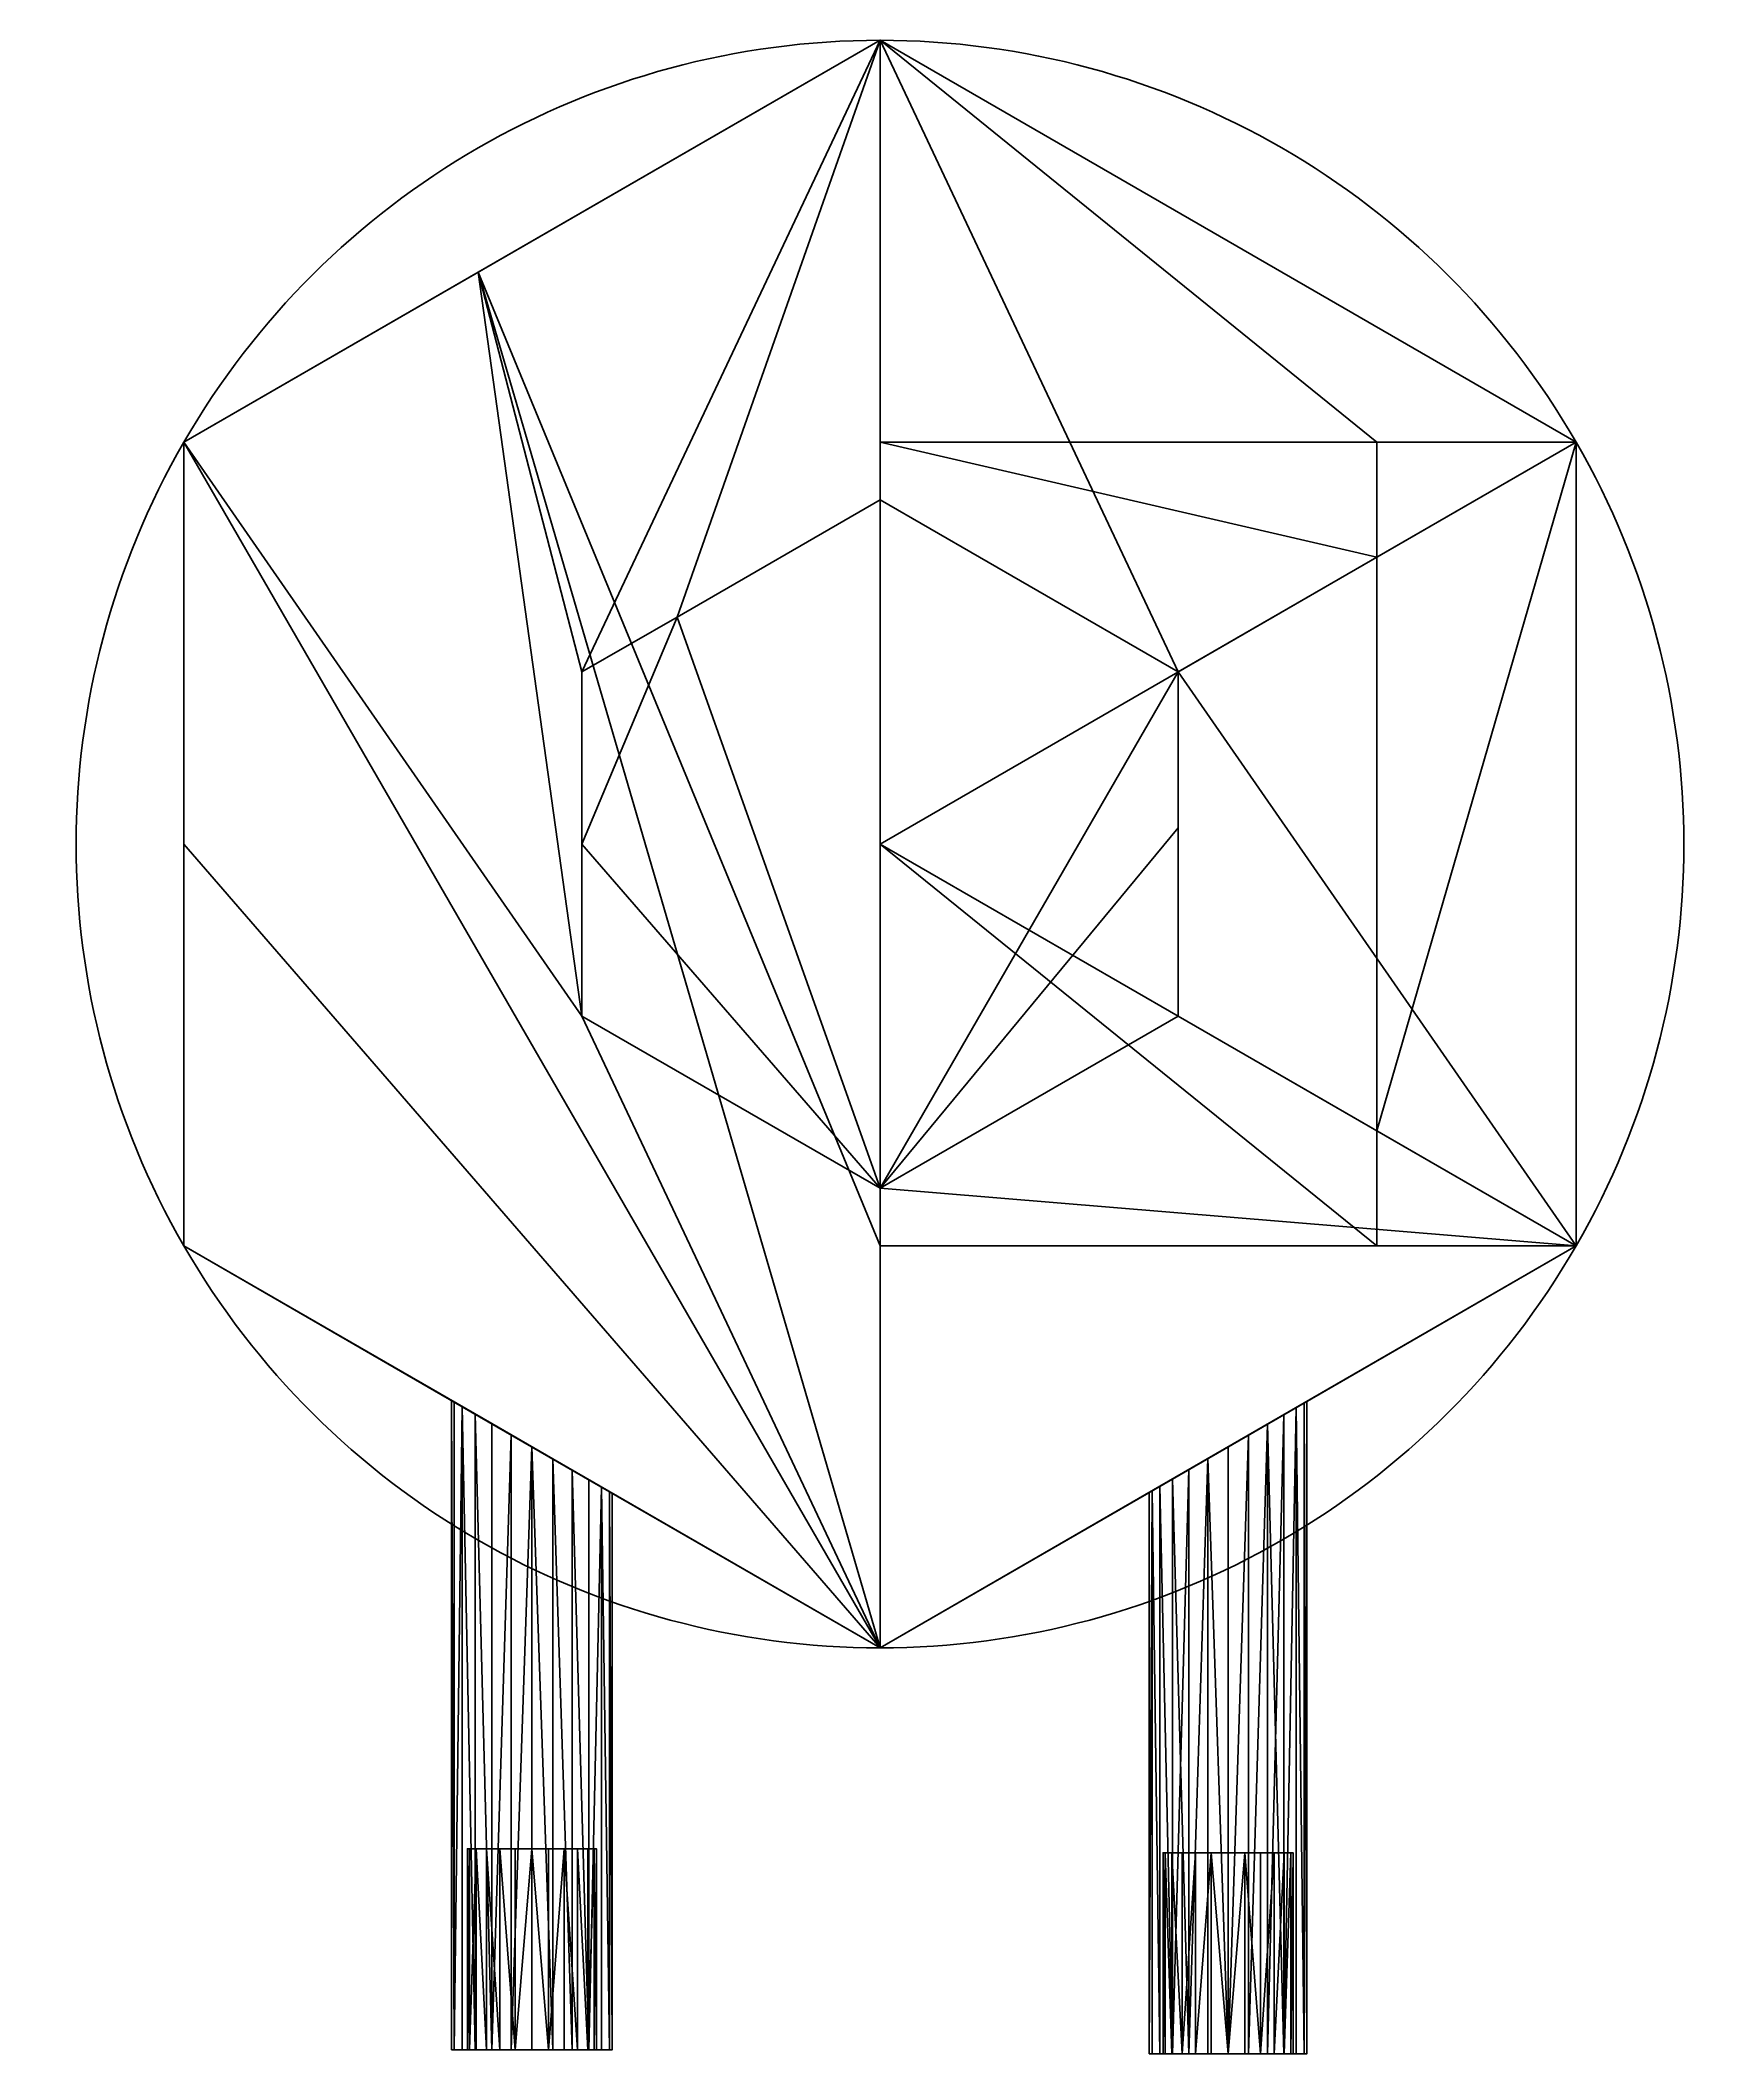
# Model space of a CAD drawing. Extents: x -1.04 to 1.04, y -1.51 to 1.
import ezdxf

# ---------------------------------------------------------------- set-up
doc = ezdxf.new("R2010")
doc.units = 0
doc.layers.get('0').update_dxf_attribs({"color": 13, "linetype": 'CONTINUOUS'})

msp = doc.modelspace()

# ---------------------------------------------------------------- linework, layer by layer
for p, q in [((0, 0.5, 1), (0, 1, 1)), ((0, 1, 1), (0, 1, 0.5)), ((-0.866, 0.5, 1), (-0.866, 0.5, 0.5)), ((0.618, 0.5, 1), (0, 0.5, 1)), ((0, 0.5, 1), (0, 0, 1)), ((0.618, 0.5, 0.95), (0, 0.5, 0.95)), ((0, 0.5, 0.95), (0, 0, 0.95)), ((0, 0.5, 1), (0, 0.5, 0.95)), ((0.618, 0.3568, 1), (0.618, 0.5, 1)), ((0.618, 0.3568, 0.95), (0.618, 0.5, 0.95)), ((0.618, 0.5, 1), (0.618, 0.5, 0.95)), ((0.866, 0.5, 1), (0.866, 0.5, 0.5)), ((0, 0.4281, 0.5), (-0.2524, 0.2824, 0.5)), ((0, 0.4281, 0.5), (0, 0.4281)), ((0.618, 0.3568, 0.95), (0, 0, 0.95)), ((0.618, 0.3568, 0.98), (0, 0, 0.98)), ((0.618, -0.3568, 1), (0.618, 0.3568, 1)), ((0.618, -0.3568, 0.98), (0.618, 0.3568, 0.98)), ((0.618, 0.3568, 1), (0.618, 0.3568, 0.98)), ((0.618, 0.3568, 0.98), (0.618, 0.3568, 0.95)), ((-0.2524, 0.2824, 0.5), (-0.3708, 0.2141, 0.5)), ((-0.2524, 0.2824, 0.5), (-0.2524, 0.2824)), ((-0.3708, 0.2141, 0.5), (-0.3708, 0.2141)), ((0.3708, 0.2141, 0.5), (0.3708, 0.2141)), ((-0.3708, 0, 0.5), (-0.3708, 0)), ((0, 0, 1), (0, -0.5, 1)), ((0, 0, 0.95), (0, -0.5, 0.95)), ((0, 0, 0.95), (0.618, -0.3568, 0.95)), ((0, 0, 0.98), (0.618, -0.3568, 0.98)), ((0, 0, 1), (0, 0, 0.98)), ((0, 0, 0.98), (0, 0, 0.95)), ((-0.3708, -0.2141, 0.5), (-0.3708, -0.2141)), ((0.3708, -0.2141, 0.5), (0.3708, -0.2141)), ((0.618, -0.5, 1), (0.618, -0.3568, 1)), ((0.618, -0.5, 0.95), (0.618, -0.3568, 0.95)), ((0.618, -0.3568, 1), (0.618, -0.3568, 0.98)), ((0.618, -0.3568, 0.98), (0.618, -0.3568, 0.95)), ((0, -0.4281, 0.5), (0, -0.4281)), ((-0.866, -0.5, 1), (-0.866, -0.5, 0.5)), ((0, -0.5, 1), (0.618, -0.5, 1)), ((0, -0.5, 1), (0, -1, 1)), ((0, -0.5, 0.95), (0.618, -0.5, 0.95)), ((0, -0.5, 1), (0, -0.5, 0.95)), ((0.618, -0.5, 1), (0.618, -0.5, 0.95)), ((0.866, -0.5, 1), (0.866, -0.5, 0.5)), ((-0.533, -1.5, 0.75), (-0.533, -0.6923, 0.75)), ((-0.533, -0.6923, 0.75), (-0.5296, -0.6942, 0.7241)), ((-0.533, -0.6923, 0.75), (-0.5296, -0.6942, 0.7759)), ((-0.5296, -1.5, 0.7759), (-0.5296, -0.6942, 0.7759)), ((-0.5296, -1.5, 0.7241), (-0.5296, -0.6942, 0.7241)), ((-0.5296, -0.6942, 0.7241), (-0.5196, -0.7, 0.7)), ((-0.5196, -0.7, 0.8), (-0.5296, -0.6942, 0.7759)), ((-0.5196, -1.5, 0.8), (-0.5196, -0.7, 0.8)), ((-0.5196, -1.5, 0.7), (-0.5196, -0.7, 0.7)), ((-0.5196, -0.7, 0.7), (-0.5037, -0.7092, 0.6793)), ((-0.5196, -0.7, 0.8), (-0.5037, -0.7092, 0.8207)), ((0.5023, -0.71, 0.6807), (0.5179, -0.701, 0.701)), ((0.5179, -0.701, 0.799), (0.5023, -0.71, 0.8193)), ((0.5276, -0.6954, 0.7754), (0.5179, -0.701, 0.799)), ((0.5276, -0.6954, 0.7246), (0.5179, -0.701, 0.701)), ((0.5179, -1.505, 0.799), (0.5179, -0.701, 0.799)), ((0.5179, -1.505, 0.701), (0.5179, -0.701, 0.701)), ((0.531, -0.6934, 0.75), (0.5276, -0.6954, 0.7754)), ((0.5276, -0.6954, 0.7246), (0.531, -0.6934, 0.75)), ((0.5276, -1.505, 0.7246), (0.5276, -0.6954, 0.7246)), ((0.5276, -1.505, 0.7754), (0.5276, -0.6954, 0.7754)), ((0.531, -1.505, 0.75), (0.531, -0.6934, 0.75)), ((-0.5037, -1.5, 0.8207), (-0.5037, -0.7092, 0.8207)), ((-0.5037, -1.5, 0.6793), (-0.5037, -0.7092, 0.6793)), ((-0.5037, -0.7092, 0.6793), (-0.483, -0.7211, 0.6634)), ((-0.5037, -0.7092, 0.8207), (-0.483, -0.7211, 0.8366)), ((-0.483, -1.5, 0.8366), (-0.483, -0.7211, 0.8366)), ((-0.483, -1.5, 0.6634), (-0.483, -0.7211, 0.6634)), ((-0.483, -0.7211, 0.6634), (-0.4589, -0.7351, 0.6534)), ((-0.483, -0.7211, 0.8366), (-0.4589, -0.7351, 0.8466)), ((0.4584, -0.7354, 0.6554), (0.482, -0.7217, 0.6652)), ((0.482, -0.7217, 0.8348), (0.4584, -0.7354, 0.8446)), ((0.482, -0.7217, 0.6652), (0.5023, -0.71, 0.6807)), ((0.5023, -0.71, 0.8193), (0.482, -0.7217, 0.8348)), ((0.482, -1.505, 0.8348), (0.482, -0.7217, 0.8348)), ((0.482, -1.505, 0.6652), (0.482, -0.7217, 0.6652)), ((0.5023, -1.505, 0.8193), (0.5023, -0.71, 0.8193)), ((0.5023, -1.505, 0.6807), (0.5023, -0.71, 0.6807)), ((-0.4589, -1.5, 0.8466), (-0.4589, -0.7351, 0.8466)), ((-0.4589, -1.5, 0.6534), (-0.4589, -0.7351, 0.6534)), ((-0.433, -0.75, 0.85), (-0.4589, -0.7351, 0.8466)), ((-0.4589, -0.7351, 0.6534), (-0.433, -0.75, 0.65)), ((-0.433, -1.5, 0.85), (-0.433, -0.75, 0.85)), ((-0.433, -1.5, 0.65), (-0.433, -0.75, 0.65)), ((-0.433, -0.75, 0.85), (-0.4071, -0.7649, 0.8466)), ((-0.4071, -0.7649, 0.6534), (-0.433, -0.75, 0.65)), ((0.4077, -0.7646, 0.8446), (0.433, -0.75, 0.848)), ((0.433, -0.75, 0.652), (0.4077, -0.7646, 0.6554)), ((0.433, -0.75, 0.652), (0.4584, -0.7354, 0.6554)), ((0.4584, -0.7354, 0.8446), (0.433, -0.75, 0.848)), ((0.433, -1.505, 0.848), (0.433, -0.75, 0.848)), ((0.433, -1.505, 0.652), (0.433, -0.75, 0.652)), ((0.4584, -1.505, 0.8446), (0.4584, -0.7354, 0.8446)), ((0.4584, -1.505, 0.6554), (0.4584, -0.7354, 0.6554)), ((-0.4071, -1.5, 0.8466), (-0.4071, -0.7649, 0.8466)), ((-0.4071, -1.5, 0.6534), (-0.4071, -0.7649, 0.6534)), ((-0.4071, -0.7649, 0.8466), (-0.383, -0.7789, 0.8366)), ((-0.383, -0.7789, 0.6634), (-0.4071, -0.7649, 0.6534)), ((0.4077, -0.7646, 0.8446), (0.384, -0.7783, 0.8348)), ((0.384, -0.7783, 0.6652), (0.4077, -0.7646, 0.6554)), ((0.4077, -1.505, 0.8446), (0.4077, -0.7646, 0.8446)), ((0.4077, -1.505, 0.6554), (0.4077, -0.7646, 0.6554)), ((-0.383, -1.5, 0.8366), (-0.383, -0.7789, 0.8366)), ((-0.383, -1.5, 0.6634), (-0.383, -0.7789, 0.6634)), ((-0.383, -0.7789, 0.8366), (-0.3623, -0.7908, 0.8207)), ((-0.3623, -0.7908, 0.6793), (-0.383, -0.7789, 0.6634)), ((-0.3623, -1.5, 0.8207), (-0.3623, -0.7908, 0.8207)), ((-0.3623, -1.5, 0.6793), (-0.3623, -0.7908, 0.6793)), ((-0.3623, -0.7908, 0.6793), (-0.3464, -0.8, 0.7)), ((-0.3623, -0.7908, 0.8207), (-0.3464, -0.8, 0.8)), ((-0.3464, -1.5, 0.8), (-0.3464, -0.8, 0.8)), ((-0.3464, -1.5, 0.7), (-0.3464, -0.8, 0.7)), ((-0.3464, -0.8, 0.7), (-0.3364, -0.8058, 0.7241)), ((-0.3464, -0.8, 0.8), (-0.3364, -0.8058, 0.7759)), ((0.3482, -0.799, 0.799), (0.3384, -0.8046, 0.7754)), ((0.3482, -0.799, 0.701), (0.3384, -0.8046, 0.7246)), ((0.3637, -0.79, 0.6807), (0.3482, -0.799, 0.701)), ((0.3482, -0.799, 0.799), (0.3637, -0.79, 0.8193)), ((0.3482, -1.505, 0.799), (0.3482, -0.799, 0.799)), ((0.3482, -1.505, 0.701), (0.3482, -0.799, 0.701)), ((0.384, -0.7783, 0.8348), (0.3637, -0.79, 0.8193)), ((0.384, -0.7783, 0.6652), (0.3637, -0.79, 0.6807)), ((0.3637, -1.505, 0.8193), (0.3637, -0.79, 0.8193)), ((0.3637, -1.505, 0.6807), (0.3637, -0.79, 0.6807)), ((0.384, -1.505, 0.8348), (0.384, -0.7783, 0.8348)), ((0.384, -1.505, 0.6652), (0.384, -0.7783, 0.6652)), ((-0.3364, -1.5, 0.7759), (-0.3364, -0.8058, 0.7759)), ((-0.3364, -1.5, 0.7241), (-0.3364, -0.8058, 0.7241)), ((-0.3364, -0.8058, 0.7241), (-0.333, -0.8077, 0.75)), ((-0.333, -0.8077, 0.75), (-0.3364, -0.8058, 0.7759)), ((-0.333, -1.5, 0.75), (-0.333, -0.8077, 0.75)), ((0.335, -0.8066, 0.75), (0.3384, -0.8046, 0.7246)), ((0.335, -0.8066, 0.75), (0.3384, -0.8046, 0.7754)), ((0.335, -1.505, 0.75), (0.335, -0.8066, 0.75)), ((0.3384, -1.505, 0.7754), (0.3384, -0.8046, 0.7754)), ((0.3384, -1.505, 0.7246), (0.3384, -0.8046, 0.7246)), ((0, -1, 1), (0, -1, 0.5)), ((-0.5132, -1.5, 0.75), (-0.5132, -1.25, 0.75)), ((-0.5105, -1.5, 0.7708), (-0.5105, -1.25, 0.7708)), ((-0.5105, -1.5, 0.7292), (-0.5105, -1.25, 0.7292)), ((-0.5025, -1.5, 0.7901), (-0.5025, -1.25, 0.7901)), ((-0.5025, -1.5, 0.7099), (-0.5025, -1.25, 0.7099)), ((-0.4897, -1.5, 0.8067), (-0.4897, -1.25, 0.8067)), ((-0.4897, -1.5, 0.6933), (-0.4897, -1.25, 0.6933)), ((-0.4731, -1.5, 0.8194), (-0.4731, -1.25, 0.8194)), ((-0.4731, -1.5, 0.6806), (-0.4731, -1.25, 0.6806)), ((-0.4538, -1.5, 0.8275), (-0.4538, -1.25, 0.8275)), ((-0.4538, -1.5, 0.6725), (-0.4538, -1.25, 0.6725)), ((-0.433, -1.5, 0.8302), (-0.433, -1.25, 0.8302)), ((-0.433, -1.5, 0.6698), (-0.433, -1.25, 0.6698)), ((-0.4123, -1.5, 0.8275), (-0.4123, -1.25, 0.8275)), ((-0.4123, -1.5, 0.6725), (-0.4123, -1.25, 0.6725)), ((-0.3929, -1.5, 0.8194), (-0.3929, -1.25, 0.8194)), ((-0.3929, -1.5, 0.6806), (-0.3929, -1.25, 0.6806)), ((-0.3763, -1.5, 0.8067), (-0.3763, -1.25, 0.8067)), ((-0.3763, -1.5, 0.6933), (-0.3763, -1.25, 0.6933)), ((-0.3636, -1.5, 0.7901), (-0.3636, -1.25, 0.7901)), ((-0.3636, -1.5, 0.7099), (-0.3636, -1.25, 0.7099)), ((-0.3556, -1.5, 0.7292), (-0.3556, -1.25, 0.7292)), ((-0.3556, -1.5, 0.7708), (-0.3556, -1.25, 0.7708)), ((-0.3528, -1.5, 0.75), (-0.3528, -1.25, 0.75)), ((0.3521, -1.505, 0.75), (0.3521, -1.255, 0.75)), ((0.3549, -1.505, 0.7709), (0.3549, -1.255, 0.7709)), ((0.3549, -1.505, 0.7291), (0.3549, -1.255, 0.7291)), ((0.363, -1.505, 0.7904), (0.363, -1.255, 0.7904)), ((0.363, -1.505, 0.7096), (0.363, -1.255, 0.7096)), ((0.3758, -1.505, 0.8072), (0.3758, -1.255, 0.8072)), ((0.3758, -1.505, 0.6928), (0.3758, -1.255, 0.6928)), ((0.3926, -1.505, 0.82), (0.3926, -1.255, 0.82)), ((0.3926, -1.505, 0.68), (0.3926, -1.255, 0.68)), ((0.4121, -1.505, 0.8281), (0.4121, -1.255, 0.8281)), ((0.4121, -1.505, 0.6719), (0.4121, -1.255, 0.6719)), ((0.433, -1.505, 0.8309), (0.433, -1.255, 0.8309)), ((0.433, -1.505, 0.6691), (0.433, -1.255, 0.6691)), ((0.4539, -1.505, 0.8281), (0.4539, -1.255, 0.8281)), ((0.4539, -1.505, 0.6719), (0.4539, -1.255, 0.6719)), ((0.4734, -1.505, 0.82), (0.4734, -1.255, 0.82)), ((0.4734, -1.505, 0.68), (0.4734, -1.255, 0.68)), ((0.4902, -1.505, 0.6928), (0.4902, -1.255, 0.6928)), ((0.4902, -1.505, 0.8072), (0.4902, -1.255, 0.8072)), ((0.503, -1.505, 0.7096), (0.503, -1.255, 0.7096)), ((0.503, -1.505, 0.7904), (0.503, -1.255, 0.7904)), ((0.5111, -1.505, 0.7291), (0.5111, -1.255, 0.7291)), ((0.5111, -1.505, 0.7709), (0.5111, -1.255, 0.7709)), ((0.5139, -1.505, 0.75), (0.5139, -1.255, 0.75))]:
    msp.add_line(p, q)
for points in [[(0, 0.4281, 0), (-0.2524, 0.2824, 0), (-0.3708, 0.2141, 0)], [(-0.3708, 0.2141, 0.5), (-0.3708, 0, 0.5), (-0.3708, -0.2141, 0.5), (0, -0.4281, 0.5), (0.3708, -0.2141, 0.5), (0.3708, 0.2141, 0.5), (0, 0.4281, 0.5)], [(0.3708, 0.2141, 0), (0, 0.4281, 0)], [(-0.3708, 0.2141, 0), (-0.3708, 0, 0), (-0.3708, -0.2141, 0)], [(0.3708, 0.02, 0), (0.3708, 0.2141, 0)], [(0.3708, -0.2141, 0), (0.3708, 0.02, 0)], [(-0.3708, -0.2141, 0), (0, -0.4281, 0), (0.3708, -0.2141, 0)]]:
    msp.add_polyline3d(points)
for points in [[(-0.3636, -1.25, 0.7901), (-0.3763, -1.25, 0.8067), (-0.3929, -1.25, 0.8194), (-0.4123, -1.25, 0.8275), (-0.433, -1.25, 0.8302), (-0.4538, -1.25, 0.8275), (-0.4731, -1.25, 0.8194), (-0.4897, -1.25, 0.8067), (-0.5025, -1.25, 0.7901), (-0.5105, -1.25, 0.7708), (-0.5132, -1.25, 0.75), (-0.5105, -1.25, 0.7292), (-0.5025, -1.25, 0.7099), (-0.4897, -1.25, 0.6933), (-0.4731, -1.25, 0.6806), (-0.4538, -1.25, 0.6725), (-0.433, -1.25, 0.6698), (-0.4123, -1.25, 0.6725), (-0.3929, -1.25, 0.6806), (-0.3763, -1.25, 0.6933), (-0.3636, -1.25, 0.7099), (-0.3556, -1.25, 0.7292), (-0.3528, -1.25, 0.75), (-0.3556, -1.25, 0.7708), (-0.3636, -1.25, 0.7901)], [(-0.533, -1.5, 0.75), (-0.5296, -1.5, 0.7241), (-0.5196, -1.5, 0.7), (-0.5037, -1.5, 0.6793), (-0.483, -1.5, 0.6634), (-0.4589, -1.5, 0.6534), (-0.433, -1.5, 0.65), (-0.4071, -1.5, 0.6534), (-0.383, -1.5, 0.6634), (-0.3623, -1.5, 0.6793), (-0.3464, -1.5, 0.7), (-0.3364, -1.5, 0.7241), (-0.333, -1.5, 0.75), (-0.3364, -1.5, 0.7759), (-0.3464, -1.5, 0.8), (-0.3623, -1.5, 0.8207), (-0.383, -1.5, 0.8366), (-0.4071, -1.5, 0.8466), (-0.433, -1.5, 0.85), (-0.4589, -1.5, 0.8466), (-0.483, -1.5, 0.8366), (-0.5037, -1.5, 0.8207), (-0.5196, -1.5, 0.8), (-0.5296, -1.5, 0.7759), (-0.533, -1.5, 0.75)], [(-0.3636, -1.5, 0.7901), (-0.3763, -1.5, 0.8067), (-0.3929, -1.5, 0.8194), (-0.4123, -1.5, 0.8275), (-0.433, -1.5, 0.8302), (-0.4538, -1.5, 0.8275), (-0.4731, -1.5, 0.8194), (-0.4897, -1.5, 0.8067), (-0.5025, -1.5, 0.7901), (-0.5105, -1.5, 0.7708), (-0.5132, -1.5, 0.75), (-0.5105, -1.5, 0.7292), (-0.5025, -1.5, 0.7099), (-0.4897, -1.5, 0.6933), (-0.4731, -1.5, 0.6806), (-0.4538, -1.5, 0.6725), (-0.433, -1.5, 0.6698), (-0.4123, -1.5, 0.6725), (-0.3929, -1.5, 0.6806), (-0.3763, -1.5, 0.6933), (-0.3636, -1.5, 0.7099), (-0.3556, -1.5, 0.7292), (-0.3528, -1.5, 0.75), (-0.3556, -1.5, 0.7708), (-0.3636, -1.5, 0.7901)], [(0.5276, -1.505, 0.7246), (0.531, -1.505, 0.75), (0.5276, -1.505, 0.7754), (0.5179, -1.505, 0.799), (0.5023, -1.505, 0.8193), (0.482, -1.505, 0.8348), (0.4584, -1.505, 0.8446), (0.433, -1.505, 0.848), (0.4077, -1.505, 0.8446), (0.384, -1.505, 0.8348), (0.3637, -1.505, 0.8193), (0.3482, -1.505, 0.799), (0.3384, -1.505, 0.7754), (0.335, -1.505, 0.75), (0.3384, -1.505, 0.7246), (0.3482, -1.505, 0.701), (0.3637, -1.505, 0.6807), (0.384, -1.505, 0.6652), (0.4077, -1.505, 0.6554), (0.433, -1.505, 0.652), (0.4584, -1.505, 0.6554), (0.482, -1.505, 0.6652), (0.5023, -1.505, 0.6807), (0.5179, -1.505, 0.701), (0.5276, -1.505, 0.7246)]]:
    msp.add_polyline3d(points, close=True)
at = {"extrusion": (-4.23965e-16, -1, 2.2564e-16)}
for centre in [(0.433, 0.75, 1.255), (0.433, 0.75, 1.505)]:
    msp.add_circle(centre, 0.0809, dxfattribs=at)
at = {"extrusion": (-1.4231e-16, -1.54468e-16, -1)}
for centre, start, end in [((0, 0, -1), 30, 90), ((0, 0, -0.5), 30, 90), ((0, 0, -1), 90, 150), ((0, 0, -0.5), 90, 150), ((0, 0, -1), 330, 30), ((0, 0, -0.5), 330, 30), ((0, 0, -1), 150, 210), ((0, 0, -0.5), 150, 210), ((0, 0, -1), 270, 330), ((0, 0, -0.5), 270, 330), ((0, 0, -1), 210, 270), ((0, 0, -0.5), 210, 270)]:
    msp.add_arc(centre, 1, start, end, dxfattribs=at)

# ---------------------------------------------------------------- meshes
mesh = msp.add_polyface()
corners = [(0, -1, 1), (-0.866, 0, 1), (-0.866, -0.5, 1), (-0.866, 0.5, 1), (-0.5, 0.7113, 1), (0, -0.5, 1), (0, 1, 1), (0, 0.5, 1), (0, 0, 1)]
mesh.append_faces([[corners[k] for k in face] for face in [(0, 1, 2), (7, 5, 8)]], dxfattribs={"vtx0": -1})
mesh.append_faces([[corners[k] for k in face] for face in [(1, 0, 3), (3, 0, 4), (4, 5, 6), (6, 5, 7)]], dxfattribs={"vtx0": -1, "vtx1": -1})
mesh.append_faces([[corners[k] for k in face] for face in [(4, 0, 5)]], dxfattribs={"vtx0": -1, "vtx2": -1})
mesh = msp.add_polyface()
corners = [(-0.3708, 0, 0.5), (-0.3708, 0.2141, 0.5), (-0.3708, -0.2141, 0.5), (0, -1, 0.5), (-0.866, 0, 0.5), (-0.866, -0.5, 0.5), (-0.866, 0.5, 0.5), (-0.5, 0.7113, 0.5), (0, -0.4281, 0.5), (0.866, -0.5, 0.5), (0.3708, -0.2141, 0.5), (0.3708, 0.2141, 0.5), (0, 1, 0.5), (-0.2524, 0.2824, 0.5), (0, 0.4281, 0.5), (0.866, 0.5, 0.5)]
mesh.append_faces([[corners[k] for k in face] for face in [(3, 4, 5)]], dxfattribs={"vtx0": -1})
mesh.append_faces([[corners[k] for k in face] for face in [(4, 3, 6), (6, 2, 7), (2, 3, 8), (8, 9, 10), (10, 9, 11), (7, 1, 12), (12, 11, 15), (15, 11, 9)]], dxfattribs={"vtx0": -1, "vtx1": -1})
mesh.append_faces([[corners[k] for k in face] for face in [(6, 3, 2), (1, 7, 2)]], dxfattribs={"vtx0": -1, "vtx1": -1, "vtx2": -1})
mesh.append_faces([[corners[k] for k in face] for face in [(8, 3, 9), (12, 1, 13), (12, 13, 14), (12, 14, 11)]], dxfattribs={"vtx0": -1, "vtx2": -1})
mesh.append_faces([[corners[k] for k in face] for face in [(0, 1, 2)]], dxfattribs={"vtx1": -1})
mesh = msp.add_polyface()
corners = [(-0.866, 0.5, 1), (-0.5, 0.7113, 0.5), (-0.866, 0.5, 0.5), (0, 1, 0.5), (0, 1, 1), (-0.5, 0.7113, 1)]
mesh.append_faces([[corners[k] for k in face] for face in [(0, 1, 2), (4, 0, 5)]], dxfattribs={"vtx0": -1})
mesh.append_faces([[corners[k] for k in face] for face in [(1, 0, 3), (3, 0, 4)]], dxfattribs={"vtx0": -1, "vtx1": -1})
mesh = msp.add_polyface()
corners = [(0.866, -0.5, 1), (0, -0.5, 1), (0, -1, 1), (0.618, -0.5, 1), (0.618, -0.3568, 1), (0.618, 0.5, 1), (0, 1, 1), (0, 0.5, 1), (0.866, 0.5, 1), (0.618, 0.3568, 1)]
mesh.append_faces([[corners[k] for k in face] for face in [(0, 1, 2), (5, 6, 7)]], dxfattribs={"vtx0": -1})
mesh.append_faces([[corners[k] for k in face] for face in [(1, 0, 3), (3, 0, 4), (6, 5, 8), (8, 4, 0)]], dxfattribs={"vtx0": -1, "vtx1": -1})
mesh.append_faces([[corners[k] for k in face] for face in [(8, 5, 9), (8, 9, 4)]], dxfattribs={"vtx0": -1, "vtx2": -1})
mesh = msp.add_polyface()
corners = [(0, 1, 1), (0.866, 0.5, 0.5), (0, 1, 0.5), (0.866, 0.5, 1)]
mesh.append_faces([[corners[k] for k in face] for face in [(0, 1, 2), (1, 0, 3)]], dxfattribs={"vtx0": -1})
mesh = msp.add_polyface()
corners = [(-0.866, 0, 1), (-0.866, -0.5, 0.5), (-0.866, -0.5, 1), (-0.866, 0, 0.5), (-0.866, 0.5, 0.5), (-0.866, 0.5, 1)]
mesh.append_faces([[corners[k] for k in face] for face in [(0, 1, 2), (4, 0, 5)]], dxfattribs={"vtx0": -1})
mesh.append_faces([[corners[k] for k in face] for face in [(1, 0, 3), (3, 0, 4)]], dxfattribs={"vtx0": -1, "vtx1": -1})
mesh = msp.add_polyface()
corners = [(0.618, 0.3568, 0.95), (0, 0.5, 0.95), (0, 0, 0.95), (0.618, 0.5, 0.95)]
mesh.append_faces([[corners[k] for k in face] for face in [(0, 1, 2), (1, 0, 3)]], dxfattribs={"vtx0": -1})
mesh = msp.add_polyface()
corners = [(0.618, 0.5, 1), (0, 0.5, 0.95), (0.618, 0.5, 0.95), (0, 0.5, 1)]
mesh.append_faces([[corners[k] for k in face] for face in [(0, 1, 2), (1, 0, 3)]], dxfattribs={"vtx0": -1})
mesh = msp.add_polyface()
corners = [(0, 0.5, 0.95), (0, 0, 0.98), (0, 0, 0.95), (0, 0, 1), (0, 0.5, 1)]
mesh.append_faces([[corners[k] for k in face] for face in [(0, 1, 2), (3, 0, 4)]], dxfattribs={"vtx0": -1})
mesh.append_faces([[corners[k] for k in face] for face in [(1, 0, 3)]], dxfattribs={"vtx0": -1, "vtx1": -1})
mesh = msp.add_polyface()
corners = [(0.618, 0.5, 1), (0.618, 0.3568, 0.98), (0.618, 0.3568, 1), (0.618, 0.3568, 0.95), (0.618, 0.5, 0.95)]
mesh.append_faces([[corners[k] for k in face] for face in [(0, 1, 2), (3, 0, 4)]], dxfattribs={"vtx0": -1})
mesh.append_faces([[corners[k] for k in face] for face in [(1, 0, 3)]], dxfattribs={"vtx0": -1, "vtx1": -1})
mesh = msp.add_polyface()
corners = [(0.866, 0.5, 0.5), (0.866, -0.5, 1), (0.866, -0.5, 0.5), (0.866, 0.5, 1)]
mesh.append_faces([[corners[k] for k in face] for face in [(0, 1, 2), (1, 0, 3)]], dxfattribs={"vtx0": -1})
mesh = msp.add_polyface()
corners = [(-0.2524, 0.2824), (-0.3708, 0), (-0.3708, 0.2141), (0, -0.4281), (-0.3708, -0.2141), (0, 0.4281), (0.3708, 0.2141), (0.3708, 0.02), (0.3708, -0.2141)]
mesh.append_faces([[corners[k] for k in face] for face in [(0, 1, 2), (1, 3, 4)]], dxfattribs={"vtx0": -1})
mesh.append_faces([[corners[k] for k in face] for face in [(3, 1, 0)]], dxfattribs={"vtx0": -1, "vtx1": -1, "vtx2": -1})
mesh.append_faces([[corners[k] for k in face] for face in [(3, 0, 5), (3, 5, 6), (3, 6, 7)]], dxfattribs={"vtx0": -1, "vtx2": -1})
mesh.append_faces([[corners[k] for k in face] for face in [(8, 3, 7)]], dxfattribs={"vtx1": -1})
mesh = msp.add_polyface()
corners = [(0, -0.4281, 0.5), (-0.3708, 0, 0.5), (-0.3708, -0.2141, 0.5), (-0.2524, 0.2824, 0.5), (0, 0.4281, 0.5), (0.3708, 0.2141, 0.5), (0.3708, -0.2141, 0.5), (-0.3708, 0.2141, 0.5)]
mesh.append_faces([[corners[k] for k in face] for face in [(0, 1, 2), (5, 0, 6)]], dxfattribs={"vtx0": -1})
mesh.append_faces([[corners[k] for k in face] for face in [(3, 0, 4), (4, 0, 5)]], dxfattribs={"vtx0": -1, "vtx1": -1})
mesh.append_faces([[corners[k] for k in face] for face in [(1, 0, 3)]], dxfattribs={"vtx0": -1, "vtx1": -1, "vtx2": -1})
mesh.append_faces([[corners[k] for k in face] for face in [(3, 7, 1)]], dxfattribs={"vtx2": -1})
mesh = msp.add_polyface()
corners = [(-0.2524, 0.2824), (0, 0.4281, 0.5), (0, 0.4281), (-0.2524, 0.2824, 0.5)]
mesh.append_faces([[corners[k] for k in face] for face in [(0, 1, 2), (1, 0, 3)]], dxfattribs={"vtx0": -1})
mesh = msp.add_polyface()
corners = [(0, 0.4281), (0.3708, 0.2141, 0.5), (0.3708, 0.2141), (0, 0.4281, 0.5)]
mesh.append_faces([[corners[k] for k in face] for face in [(0, 1, 2), (1, 0, 3)]], dxfattribs={"vtx0": -1})
mesh = msp.add_polyface()
corners = [(0, 0, 0.98), (0.618, 0.3568, 0.95), (0, 0, 0.95), (0.618, 0.3568, 0.98)]
mesh.append_faces([[corners[k] for k in face] for face in [(0, 1, 2), (1, 0, 3)]], dxfattribs={"vtx0": -1})
mesh = msp.add_polyface()
corners = [(0.618, -0.3568, 0.98), (0.618, 0.3568, 0.98), (0, 0, 0.98)]
mesh.append_faces([[corners[k] for k in face] for face in [(0, 1, 2)]])
mesh = msp.add_polyface()
corners = [(0.618, 0.3568, 1), (0.618, -0.3568, 0.98), (0.618, -0.3568, 1), (0.618, 0.3568, 0.98)]
mesh.append_faces([[corners[k] for k in face] for face in [(0, 1, 2), (1, 0, 3)]], dxfattribs={"vtx0": -1})
mesh = msp.add_polyface()
corners = [(-0.3708, 0.2141), (-0.2524, 0.2824, 0.5), (-0.2524, 0.2824), (-0.3708, 0.2141, 0.5)]
mesh.append_faces([[corners[k] for k in face] for face in [(0, 1, 2), (1, 0, 3)]], dxfattribs={"vtx0": -1})
mesh = msp.add_polyface()
corners = [(-0.3708, 0.2141, 0.5), (-0.3708, 0), (-0.3708, 0, 0.5), (-0.3708, 0.2141)]
mesh.append_faces([[corners[k] for k in face] for face in [(0, 1, 2), (1, 0, 3)]], dxfattribs={"vtx0": -1})
mesh = msp.add_polyface()
corners = [(0.3708, -0.2141), (0.3708, 0.2141, 0.5), (0.3708, -0.2141, 0.5), (0.3708, 0.02), (0.3708, 0.2141)]
mesh.append_faces([[corners[k] for k in face] for face in [(0, 1, 2), (1, 3, 4)]], dxfattribs={"vtx0": -1})
mesh.append_faces([[corners[k] for k in face] for face in [(1, 0, 3)]], dxfattribs={"vtx0": -1, "vtx2": -1})
mesh = msp.add_polyface()
corners = [(-0.3708, 0, 0.5), (-0.3708, -0.2141), (-0.3708, -0.2141, 0.5), (-0.3708, 0)]
mesh.append_faces([[corners[k] for k in face] for face in [(0, 1, 2), (1, 0, 3)]], dxfattribs={"vtx0": -1})
mesh = msp.add_polyface()
corners = [(0.618, -0.5, 0.95), (0, 0, 0.95), (0, -0.5, 0.95), (0.618, -0.3568, 0.95)]
mesh.append_faces([[corners[k] for k in face] for face in [(0, 1, 2), (1, 0, 3)]], dxfattribs={"vtx0": -1})
mesh = msp.add_polyface()
corners = [(0.618, -0.3568, 0.98), (0, 0, 0.95), (0.618, -0.3568, 0.95), (0, 0, 0.98)]
mesh.append_faces([[corners[k] for k in face] for face in [(0, 1, 2), (1, 0, 3)]], dxfattribs={"vtx0": -1})
mesh = msp.add_polyface()
corners = [(0, -0.5, 0.95), (0, 0, 1), (0, -0.5, 1), (0, 0, 0.95), (0, 0, 0.98)]
mesh.append_faces([[corners[k] for k in face] for face in [(0, 1, 2), (1, 3, 4)]], dxfattribs={"vtx0": -1})
mesh.append_faces([[corners[k] for k in face] for face in [(1, 0, 3)]], dxfattribs={"vtx0": -1, "vtx2": -1})
mesh = msp.add_polyface()
corners = [(0, -0.4281, 0.5), (-0.3708, -0.2141), (0, -0.4281), (-0.3708, -0.2141, 0.5)]
mesh.append_faces([[corners[k] for k in face] for face in [(0, 1, 2), (1, 0, 3)]], dxfattribs={"vtx0": -1})
mesh = msp.add_polyface()
corners = [(0.3708, -0.2141, 0.5), (0, -0.4281), (0.3708, -0.2141), (0, -0.4281, 0.5)]
mesh.append_faces([[corners[k] for k in face] for face in [(0, 1, 2), (1, 0, 3)]], dxfattribs={"vtx0": -1})
mesh = msp.add_polyface()
corners = [(0.618, -0.3568, 1), (0.618, -0.5, 0.95), (0.618, -0.5, 1), (0.618, -0.3568, 0.95), (0.618, -0.3568, 0.98)]
mesh.append_faces([[corners[k] for k in face] for face in [(0, 1, 2), (3, 0, 4)]], dxfattribs={"vtx0": -1})
mesh.append_faces([[corners[k] for k in face] for face in [(1, 0, 3)]], dxfattribs={"vtx0": -1, "vtx1": -1})
mesh = msp.add_polyface()
corners = [(0, -1, 0.5), (-0.4071, -0.7649, 0.6534), (-0.866, -0.5, 0.5), (-0.383, -0.7789, 0.6634), (-0.3623, -0.7908, 0.6793), (0, -1, 1), (-0.433, -0.75, 0.65), (-0.3464, -0.8, 0.7), (-0.3364, -0.8058, 0.7241), (-0.333, -0.8077, 0.75), (-0.3364, -0.8058, 0.7759), (-0.3464, -0.8, 0.8), (-0.3623, -0.7908, 0.8207), (-0.383, -0.7789, 0.8366), (-0.4071, -0.7649, 0.8466), (-0.433, -0.75, 0.85), (-0.5037, -0.7092, 0.6793), (-0.866, -0.5, 1), (-0.483, -0.7211, 0.6634), (-0.4589, -0.7351, 0.6534), (-0.5196, -0.7, 0.7), (-0.5296, -0.6942, 0.7241), (-0.533, -0.6923, 0.75), (-0.5296, -0.6942, 0.7759), (-0.5196, -0.7, 0.8), (-0.5037, -0.7092, 0.8207), (-0.483, -0.7211, 0.8366), (-0.4589, -0.7351, 0.8466)]
mesh.append_faces([[corners[k] for k in face] for face in [(0, 1, 2), (1, 0, 3), (3, 0, 4), (4, 5, 7), (7, 5, 8), (8, 5, 9), (9, 5, 10), (10, 5, 11), (11, 5, 12), (12, 5, 13), (13, 5, 14), (14, 5, 15), (2, 16, 17), (16, 2, 18), (18, 2, 19), (19, 2, 6), (17, 15, 5)]], dxfattribs={"vtx0": -1, "vtx1": -1})
mesh.append_faces([[corners[k] for k in face] for face in [(4, 0, 5), (2, 1, 6), (17, 16, 20), (17, 20, 21), (17, 21, 22), (17, 22, 23), (17, 23, 24), (17, 24, 25), (17, 25, 26), (17, 26, 27), (17, 27, 15)]], dxfattribs={"vtx0": -1, "vtx2": -1})
mesh = msp.add_polyface()
corners = [(0, -0.5, 1), (0.618, -0.5, 0.95), (0, -0.5, 0.95), (0.618, -0.5, 1)]
mesh.append_faces([[corners[k] for k in face] for face in [(0, 1, 2), (1, 0, 3)]], dxfattribs={"vtx0": -1})
mesh = msp.add_polyface()
corners = [(0.866, -0.5, 0.5), (0.4584, -0.7354, 0.6554), (0, -1, 0.5), (0.482, -0.7217, 0.6652), (0.5023, -0.71, 0.6807), (0.866, -0.5, 1), (0.433, -0.75, 0.652), (0.5179, -0.701, 0.701), (0.5276, -0.6954, 0.7246), (0.531, -0.6934, 0.75), (0.5276, -0.6954, 0.7754), (0.5179, -0.701, 0.799), (0.5023, -0.71, 0.8193), (0.482, -0.7217, 0.8348), (0.4584, -0.7354, 0.8446), (0.433, -0.75, 0.848), (0.3637, -0.79, 0.6807), (0, -1, 1), (0.384, -0.7783, 0.6652), (0.4077, -0.7646, 0.6554), (0.3482, -0.799, 0.701), (0.3384, -0.8046, 0.7246), (0.335, -0.8066, 0.75), (0.3384, -0.8046, 0.7754), (0.3482, -0.799, 0.799), (0.3637, -0.79, 0.8193), (0.384, -0.7783, 0.8348), (0.4077, -0.7646, 0.8446)]
mesh.append_faces([[corners[k] for k in face] for face in [(0, 1, 2), (1, 0, 3), (3, 0, 4), (4, 5, 7), (7, 5, 8), (8, 5, 9), (9, 5, 10), (10, 5, 11), (11, 5, 12), (12, 5, 13), (13, 5, 14), (14, 5, 15), (2, 16, 17), (16, 2, 18), (18, 2, 19), (19, 2, 6), (17, 15, 5)]], dxfattribs={"vtx0": -1, "vtx1": -1})
mesh.append_faces([[corners[k] for k in face] for face in [(4, 0, 5), (2, 1, 6), (17, 16, 20), (17, 20, 21), (17, 21, 22), (17, 22, 23), (17, 23, 24), (17, 24, 25), (17, 25, 26), (17, 26, 27), (17, 27, 15)]], dxfattribs={"vtx0": -1, "vtx2": -1})
mesh = msp.add_polyface()
corners = [(-0.533, -0.6923, 0.75), (-0.5296, -1.5, 0.7241), (-0.533, -1.5, 0.75), (-0.5296, -0.6942, 0.7241)]
mesh.append_faces([[corners[k] for k in face] for face in [(0, 1, 2), (1, 0, 3)]], dxfattribs={"vtx0": -1})
mesh = msp.add_polyface()
corners = [(-0.4071, -0.7649, 0.6534), (-0.4589, -0.7351, 0.6534), (-0.433, -0.75, 0.65), (-0.383, -0.7789, 0.6634), (-0.483, -0.7211, 0.6634), (-0.5037, -0.7092, 0.6793), (-0.3623, -0.7908, 0.6793), (-0.3464, -0.8, 0.7), (-0.5196, -0.7, 0.7), (-0.5296, -0.6942, 0.7241), (-0.3364, -0.8058, 0.7241), (-0.333, -0.8077, 0.75), (-0.533, -0.6923, 0.75), (-0.3364, -0.8058, 0.7759), (-0.5296, -0.6942, 0.7759), (-0.5196, -0.7, 0.8), (-0.3464, -0.8, 0.8), (-0.5037, -0.7092, 0.8207), (-0.3623, -0.7908, 0.8207), (-0.383, -0.7789, 0.8366), (-0.483, -0.7211, 0.8366), (-0.4071, -0.7649, 0.8466), (-0.4589, -0.7351, 0.8466), (-0.433, -0.75, 0.85)]
mesh.append_faces([[corners[k] for k in face] for face in [(0, 1, 2), (22, 21, 23)]], dxfattribs={"vtx0": -1})
mesh.append_faces([[corners[k] for k in face] for face in [(1, 3, 4), (4, 3, 5), (5, 7, 8), (8, 7, 9), (9, 11, 12), (12, 13, 14), (14, 13, 15), (15, 16, 17), (17, 19, 20), (20, 21, 22)]], dxfattribs={"vtx0": -1, "vtx1": -1})
mesh.append_faces([[corners[k] for k in face] for face in [(1, 0, 3), (5, 3, 6), (5, 6, 7), (9, 7, 10), (9, 10, 11), (12, 11, 13), (15, 13, 16), (17, 16, 18), (17, 18, 19), (20, 19, 21)]], dxfattribs={"vtx0": -1, "vtx2": -1})
mesh = msp.add_polyface()
corners = [(-0.5296, -1.5, 0.7759), (-0.533, -0.6923, 0.75), (-0.533, -1.5, 0.75), (-0.5296, -0.6942, 0.7759)]
mesh.append_faces([[corners[k] for k in face] for face in [(0, 1, 2), (1, 0, 3)]], dxfattribs={"vtx0": -1})
mesh = msp.add_polyface()
corners = [(-0.5196, -0.7, 0.8), (-0.5296, -1.5, 0.7759), (-0.5196, -1.5, 0.8), (-0.5296, -0.6942, 0.7759)]
mesh.append_faces([[corners[k] for k in face] for face in [(0, 1, 2), (1, 0, 3)]], dxfattribs={"vtx0": -1})
mesh = msp.add_polyface()
corners = [(-0.5296, -1.5, 0.7241), (-0.5196, -0.7, 0.7), (-0.5196, -1.5, 0.7), (-0.5296, -0.6942, 0.7241)]
mesh.append_faces([[corners[k] for k in face] for face in [(0, 1, 2), (1, 0, 3)]], dxfattribs={"vtx0": -1})
mesh = msp.add_polyface()
corners = [(-0.5196, -0.7, 0.7), (-0.5037, -1.5, 0.6793), (-0.5196, -1.5, 0.7), (-0.5037, -0.7092, 0.6793)]
mesh.append_faces([[corners[k] for k in face] for face in [(0, 1, 2), (1, 0, 3)]], dxfattribs={"vtx0": -1})
mesh = msp.add_polyface()
corners = [(-0.5037, -1.5, 0.8207), (-0.5196, -0.7, 0.8), (-0.5196, -1.5, 0.8), (-0.5037, -0.7092, 0.8207)]
mesh.append_faces([[corners[k] for k in face] for face in [(0, 1, 2), (1, 0, 3)]], dxfattribs={"vtx0": -1})
mesh = msp.add_polyface()
corners = [(0.4584, -0.7354, 0.6554), (0.4077, -0.7646, 0.6554), (0.433, -0.75, 0.652), (0.384, -0.7783, 0.6652), (0.482, -0.7217, 0.6652), (0.5023, -0.71, 0.6807), (0.3637, -0.79, 0.6807), (0.5179, -0.701, 0.701), (0.3482, -0.799, 0.701), (0.5276, -0.6954, 0.7246), (0.3384, -0.8046, 0.7246), (0.335, -0.8066, 0.75), (0.531, -0.6934, 0.75), (0.3384, -0.8046, 0.7754), (0.5276, -0.6954, 0.7754), (0.3482, -0.799, 0.799), (0.5179, -0.701, 0.799), (0.5023, -0.71, 0.8193), (0.3637, -0.79, 0.8193), (0.482, -0.7217, 0.8348), (0.384, -0.7783, 0.8348), (0.4077, -0.7646, 0.8446), (0.4584, -0.7354, 0.8446), (0.433, -0.75, 0.848)]
mesh.append_faces([[corners[k] for k in face] for face in [(0, 1, 2), (21, 22, 23)]], dxfattribs={"vtx0": -1})
mesh.append_faces([[corners[k] for k in face] for face in [(1, 0, 3), (3, 5, 6), (6, 7, 8), (8, 9, 10), (10, 9, 11), (11, 12, 13), (13, 14, 15), (15, 17, 18), (18, 19, 20), (20, 19, 21)]], dxfattribs={"vtx0": -1, "vtx1": -1})
mesh.append_faces([[corners[k] for k in face] for face in [(3, 0, 4), (3, 4, 5), (6, 5, 7), (8, 7, 9), (11, 9, 12), (13, 12, 14), (15, 14, 16), (15, 16, 17), (18, 17, 19), (21, 19, 22)]], dxfattribs={"vtx0": -1, "vtx2": -1})
mesh = msp.add_polyface()
corners = [(0.5179, -0.701, 0.799), (0.5023, -1.505, 0.8193), (0.5179, -1.505, 0.799), (0.5023, -0.71, 0.8193)]
mesh.append_faces([[corners[k] for k in face] for face in [(0, 1, 2), (1, 0, 3)]], dxfattribs={"vtx0": -1})
mesh = msp.add_polyface()
corners = [(0.5023, -1.505, 0.6807), (0.5179, -0.701, 0.701), (0.5179, -1.505, 0.701), (0.5023, -0.71, 0.6807)]
mesh.append_faces([[corners[k] for k in face] for face in [(0, 1, 2), (1, 0, 3)]], dxfattribs={"vtx0": -1})
mesh = msp.add_polyface()
corners = [(0.5276, -1.505, 0.7754), (0.5179, -0.701, 0.799), (0.5179, -1.505, 0.799), (0.5276, -0.6954, 0.7754)]
mesh.append_faces([[corners[k] for k in face] for face in [(0, 1, 2), (1, 0, 3)]], dxfattribs={"vtx0": -1})
mesh = msp.add_polyface()
corners = [(0.5179, -0.701, 0.701), (0.5276, -1.505, 0.7246), (0.5179, -1.505, 0.701), (0.5276, -0.6954, 0.7246)]
mesh.append_faces([[corners[k] for k in face] for face in [(0, 1, 2), (1, 0, 3)]], dxfattribs={"vtx0": -1})
mesh = msp.add_polyface()
corners = [(0.5276, -0.6954, 0.7246), (0.531, -1.505, 0.75), (0.5276, -1.505, 0.7246), (0.531, -0.6934, 0.75)]
mesh.append_faces([[corners[k] for k in face] for face in [(0, 1, 2), (1, 0, 3)]], dxfattribs={"vtx0": -1})
mesh = msp.add_polyface()
corners = [(0.531, -1.505, 0.75), (0.5276, -0.6954, 0.7754), (0.5276, -1.505, 0.7754), (0.531, -0.6934, 0.75)]
mesh.append_faces([[corners[k] for k in face] for face in [(0, 1, 2), (1, 0, 3)]], dxfattribs={"vtx0": -1})
mesh = msp.add_polyface()
corners = [(-0.5037, -0.7092, 0.6793), (-0.483, -1.5, 0.6634), (-0.5037, -1.5, 0.6793), (-0.483, -0.7211, 0.6634)]
mesh.append_faces([[corners[k] for k in face] for face in [(0, 1, 2), (1, 0, 3)]], dxfattribs={"vtx0": -1})
mesh = msp.add_polyface()
corners = [(-0.483, -1.5, 0.8366), (-0.5037, -0.7092, 0.8207), (-0.5037, -1.5, 0.8207), (-0.483, -0.7211, 0.8366)]
mesh.append_faces([[corners[k] for k in face] for face in [(0, 1, 2), (1, 0, 3)]], dxfattribs={"vtx0": -1})
mesh = msp.add_polyface()
corners = [(-0.4589, -0.7351, 0.6534), (-0.483, -1.5, 0.6634), (-0.483, -0.7211, 0.6634), (-0.4589, -1.5, 0.6534)]
mesh.append_faces([[corners[k] for k in face] for face in [(0, 1, 2), (1, 0, 3)]], dxfattribs={"vtx0": -1})
mesh = msp.add_polyface()
corners = [(-0.483, -1.5, 0.8366), (-0.4589, -0.7351, 0.8466), (-0.483, -0.7211, 0.8366), (-0.4589, -1.5, 0.8466)]
mesh.append_faces([[corners[k] for k in face] for face in [(0, 1, 2), (1, 0, 3)]], dxfattribs={"vtx0": -1})
mesh = msp.add_polyface()
corners = [(0.4584, -1.505, 0.8446), (0.482, -0.7217, 0.8348), (0.4584, -0.7354, 0.8446), (0.482, -1.505, 0.8348)]
mesh.append_faces([[corners[k] for k in face] for face in [(0, 1, 2), (1, 0, 3)]], dxfattribs={"vtx0": -1})
mesh = msp.add_polyface()
corners = [(0.482, -0.7217, 0.6652), (0.4584, -1.505, 0.6554), (0.4584, -0.7354, 0.6554), (0.482, -1.505, 0.6652)]
mesh.append_faces([[corners[k] for k in face] for face in [(0, 1, 2), (1, 0, 3)]], dxfattribs={"vtx0": -1})
mesh = msp.add_polyface()
corners = [(0.482, -1.505, 0.8348), (0.5023, -0.71, 0.8193), (0.482, -0.7217, 0.8348), (0.5023, -1.505, 0.8193)]
mesh.append_faces([[corners[k] for k in face] for face in [(0, 1, 2), (1, 0, 3)]], dxfattribs={"vtx0": -1})
mesh = msp.add_polyface()
corners = [(0.482, -0.7217, 0.6652), (0.5023, -1.505, 0.6807), (0.482, -1.505, 0.6652), (0.5023, -0.71, 0.6807)]
mesh.append_faces([[corners[k] for k in face] for face in [(0, 1, 2), (1, 0, 3)]], dxfattribs={"vtx0": -1})
mesh = msp.add_polyface()
corners = [(-0.4589, -1.5, 0.8466), (-0.433, -0.75, 0.85), (-0.4589, -0.7351, 0.8466), (-0.433, -1.5, 0.85)]
mesh.append_faces([[corners[k] for k in face] for face in [(0, 1, 2), (1, 0, 3)]], dxfattribs={"vtx0": -1})
mesh = msp.add_polyface()
corners = [(-0.433, -0.75, 0.65), (-0.4589, -1.5, 0.6534), (-0.4589, -0.7351, 0.6534), (-0.433, -1.5, 0.65)]
mesh.append_faces([[corners[k] for k in face] for face in [(0, 1, 2), (1, 0, 3)]], dxfattribs={"vtx0": -1})
mesh = msp.add_polyface()
corners = [(-0.4071, -1.5, 0.8466), (-0.433, -0.75, 0.85), (-0.433, -1.5, 0.85), (-0.4071, -0.7649, 0.8466)]
mesh.append_faces([[corners[k] for k in face] for face in [(0, 1, 2), (1, 0, 3)]], dxfattribs={"vtx0": -1})
mesh = msp.add_polyface()
corners = [(-0.433, -0.75, 0.65), (-0.4071, -1.5, 0.6534), (-0.433, -1.5, 0.65), (-0.4071, -0.7649, 0.6534)]
mesh.append_faces([[corners[k] for k in face] for face in [(0, 1, 2), (1, 0, 3)]], dxfattribs={"vtx0": -1})
mesh = msp.add_polyface()
corners = [(0.4077, -0.7646, 0.6554), (0.433, -1.505, 0.652), (0.4077, -1.505, 0.6554), (0.433, -0.75, 0.652)]
mesh.append_faces([[corners[k] for k in face] for face in [(0, 1, 2), (1, 0, 3)]], dxfattribs={"vtx0": -1})
mesh = msp.add_polyface()
corners = [(0.433, -1.505, 0.848), (0.4077, -0.7646, 0.8446), (0.4077, -1.505, 0.8446), (0.433, -0.75, 0.848)]
mesh.append_faces([[corners[k] for k in face] for face in [(0, 1, 2), (1, 0, 3)]], dxfattribs={"vtx0": -1})
mesh = msp.add_polyface()
corners = [(0.433, -1.505, 0.848), (0.4584, -0.7354, 0.8446), (0.433, -0.75, 0.848), (0.4584, -1.505, 0.8446)]
mesh.append_faces([[corners[k] for k in face] for face in [(0, 1, 2), (1, 0, 3)]], dxfattribs={"vtx0": -1})
mesh = msp.add_polyface()
corners = [(0.4584, -0.7354, 0.6554), (0.433, -1.505, 0.652), (0.433, -0.75, 0.652), (0.4584, -1.505, 0.6554)]
mesh.append_faces([[corners[k] for k in face] for face in [(0, 1, 2), (1, 0, 3)]], dxfattribs={"vtx0": -1})
mesh = msp.add_polyface()
corners = [(-0.4071, -0.7649, 0.6534), (-0.383, -1.5, 0.6634), (-0.4071, -1.5, 0.6534), (-0.383, -0.7789, 0.6634)]
mesh.append_faces([[corners[k] for k in face] for face in [(0, 1, 2), (1, 0, 3)]], dxfattribs={"vtx0": -1})
mesh = msp.add_polyface()
corners = [(-0.383, -1.5, 0.8366), (-0.4071, -0.7649, 0.8466), (-0.4071, -1.5, 0.8466), (-0.383, -0.7789, 0.8366)]
mesh.append_faces([[corners[k] for k in face] for face in [(0, 1, 2), (1, 0, 3)]], dxfattribs={"vtx0": -1})
mesh = msp.add_polyface()
corners = [(0.384, -1.505, 0.8348), (0.4077, -0.7646, 0.8446), (0.384, -0.7783, 0.8348), (0.4077, -1.505, 0.8446)]
mesh.append_faces([[corners[k] for k in face] for face in [(0, 1, 2), (1, 0, 3)]], dxfattribs={"vtx0": -1})
mesh = msp.add_polyface()
corners = [(0.4077, -0.7646, 0.6554), (0.384, -1.505, 0.6652), (0.384, -0.7783, 0.6652), (0.4077, -1.505, 0.6554)]
mesh.append_faces([[corners[k] for k in face] for face in [(0, 1, 2), (1, 0, 3)]], dxfattribs={"vtx0": -1})
mesh = msp.add_polyface()
corners = [(-0.383, -0.7789, 0.6634), (-0.3623, -1.5, 0.6793), (-0.383, -1.5, 0.6634), (-0.3623, -0.7908, 0.6793)]
mesh.append_faces([[corners[k] for k in face] for face in [(0, 1, 2), (1, 0, 3)]], dxfattribs={"vtx0": -1})
mesh = msp.add_polyface()
corners = [(-0.3623, -1.5, 0.8207), (-0.383, -0.7789, 0.8366), (-0.383, -1.5, 0.8366), (-0.3623, -0.7908, 0.8207)]
mesh.append_faces([[corners[k] for k in face] for face in [(0, 1, 2), (1, 0, 3)]], dxfattribs={"vtx0": -1})
mesh = msp.add_polyface()
corners = [(-0.3623, -1.5, 0.6793), (-0.3464, -0.8, 0.7), (-0.3464, -1.5, 0.7), (-0.3623, -0.7908, 0.6793)]
mesh.append_faces([[corners[k] for k in face] for face in [(0, 1, 2), (1, 0, 3)]], dxfattribs={"vtx0": -1})
mesh = msp.add_polyface()
corners = [(-0.3464, -0.8, 0.8), (-0.3623, -1.5, 0.8207), (-0.3464, -1.5, 0.8), (-0.3623, -0.7908, 0.8207)]
mesh.append_faces([[corners[k] for k in face] for face in [(0, 1, 2), (1, 0, 3)]], dxfattribs={"vtx0": -1})
mesh = msp.add_polyface()
corners = [(-0.3464, -0.8, 0.7), (-0.3364, -1.5, 0.7241), (-0.3464, -1.5, 0.7), (-0.3364, -0.8058, 0.7241)]
mesh.append_faces([[corners[k] for k in face] for face in [(0, 1, 2), (1, 0, 3)]], dxfattribs={"vtx0": -1})
mesh = msp.add_polyface()
corners = [(-0.3364, -1.5, 0.7759), (-0.3464, -0.8, 0.8), (-0.3464, -1.5, 0.8), (-0.3364, -0.8058, 0.7759)]
mesh.append_faces([[corners[k] for k in face] for face in [(0, 1, 2), (1, 0, 3)]], dxfattribs={"vtx0": -1})
mesh = msp.add_polyface()
corners = [(0.3482, -1.505, 0.799), (0.3384, -0.8046, 0.7754), (0.3384, -1.505, 0.7754), (0.3482, -0.799, 0.799)]
mesh.append_faces([[corners[k] for k in face] for face in [(0, 1, 2), (1, 0, 3)]], dxfattribs={"vtx0": -1})
mesh = msp.add_polyface()
corners = [(0.3384, -0.8046, 0.7246), (0.3482, -1.505, 0.701), (0.3384, -1.505, 0.7246), (0.3482, -0.799, 0.701)]
mesh.append_faces([[corners[k] for k in face] for face in [(0, 1, 2), (1, 0, 3)]], dxfattribs={"vtx0": -1})
mesh = msp.add_polyface()
corners = [(0.3637, -1.505, 0.8193), (0.3482, -0.799, 0.799), (0.3482, -1.505, 0.799), (0.3637, -0.79, 0.8193)]
mesh.append_faces([[corners[k] for k in face] for face in [(0, 1, 2), (1, 0, 3)]], dxfattribs={"vtx0": -1})
mesh = msp.add_polyface()
corners = [(0.3482, -0.799, 0.701), (0.3637, -1.505, 0.6807), (0.3482, -1.505, 0.701), (0.3637, -0.79, 0.6807)]
mesh.append_faces([[corners[k] for k in face] for face in [(0, 1, 2), (1, 0, 3)]], dxfattribs={"vtx0": -1})
mesh = msp.add_polyface()
corners = [(0.384, -1.505, 0.8348), (0.3637, -0.79, 0.8193), (0.3637, -1.505, 0.8193), (0.384, -0.7783, 0.8348)]
mesh.append_faces([[corners[k] for k in face] for face in [(0, 1, 2), (1, 0, 3)]], dxfattribs={"vtx0": -1})
mesh = msp.add_polyface()
corners = [(0.384, -0.7783, 0.6652), (0.3637, -1.505, 0.6807), (0.3637, -0.79, 0.6807), (0.384, -1.505, 0.6652)]
mesh.append_faces([[corners[k] for k in face] for face in [(0, 1, 2), (1, 0, 3)]], dxfattribs={"vtx0": -1})
mesh = msp.add_polyface()
corners = [(-0.333, -1.5, 0.75), (-0.3364, -0.8058, 0.7759), (-0.3364, -1.5, 0.7759), (-0.333, -0.8077, 0.75)]
mesh.append_faces([[corners[k] for k in face] for face in [(0, 1, 2), (1, 0, 3)]], dxfattribs={"vtx0": -1})
mesh = msp.add_polyface()
corners = [(-0.3364, -0.8058, 0.7241), (-0.333, -1.5, 0.75), (-0.3364, -1.5, 0.7241), (-0.333, -0.8077, 0.75)]
mesh.append_faces([[corners[k] for k in face] for face in [(0, 1, 2), (1, 0, 3)]], dxfattribs={"vtx0": -1})
mesh = msp.add_polyface()
corners = [(0.335, -1.505, 0.75), (0.3384, -0.8046, 0.7246), (0.3384, -1.505, 0.7246), (0.335, -0.8066, 0.75)]
mesh.append_faces([[corners[k] for k in face] for face in [(0, 1, 2), (1, 0, 3)]], dxfattribs={"vtx0": -1})
mesh = msp.add_polyface()
corners = [(0.3384, -0.8046, 0.7754), (0.335, -1.505, 0.75), (0.3384, -1.505, 0.7754), (0.335, -0.8066, 0.75)]
mesh.append_faces([[corners[k] for k in face] for face in [(0, 1, 2), (1, 0, 3)]], dxfattribs={"vtx0": -1})
mesh = msp.add_polyface()
corners = [(-0.4123, -1.25, 0.6725), (-0.4538, -1.25, 0.6725), (-0.433, -1.25, 0.6698), (-0.3929, -1.25, 0.6806), (-0.4731, -1.25, 0.6806), (-0.3763, -1.25, 0.6933), (-0.4897, -1.25, 0.6933), (-0.3636, -1.25, 0.7099), (-0.5025, -1.25, 0.7099), (-0.3556, -1.25, 0.7292), (-0.5105, -1.25, 0.7292), (-0.3528, -1.25, 0.75), (-0.5132, -1.25, 0.75), (-0.3556, -1.25, 0.7708), (-0.5105, -1.25, 0.7708), (-0.3636, -1.25, 0.7901), (-0.5025, -1.25, 0.7901), (-0.3763, -1.25, 0.8067), (-0.4897, -1.25, 0.8067), (-0.3929, -1.25, 0.8194), (-0.4731, -1.25, 0.8194), (-0.4123, -1.25, 0.8275), (-0.4538, -1.25, 0.8275), (-0.433, -1.25, 0.8302)]
mesh.append_faces([[corners[k] for k in face] for face in [(0, 1, 2), (22, 21, 23)]], dxfattribs={"vtx0": -1})
mesh.append_faces([[corners[k] for k in face] for face in [(1, 3, 4), (4, 5, 6), (6, 7, 8), (8, 9, 10), (10, 11, 12), (12, 13, 14), (14, 15, 16), (16, 17, 18), (18, 19, 20), (20, 21, 22)]], dxfattribs={"vtx0": -1, "vtx1": -1})
mesh.append_faces([[corners[k] for k in face] for face in [(1, 0, 3), (4, 3, 5), (6, 5, 7), (8, 7, 9), (10, 9, 11), (12, 11, 13), (14, 13, 15), (16, 15, 17), (18, 17, 19), (20, 19, 21)]], dxfattribs={"vtx0": -1, "vtx2": -1})
mesh = msp.add_polyface()
corners = [(-0.5132, -1.25, 0.75), (-0.5105, -1.5, 0.7708), (-0.5132, -1.5, 0.75), (-0.5105, -1.25, 0.7708)]
mesh.append_faces([[corners[k] for k in face] for face in [(0, 1, 2), (1, 0, 3)]], dxfattribs={"vtx0": -1})
mesh = msp.add_polyface()
corners = [(-0.5105, -1.5, 0.7292), (-0.5132, -1.25, 0.75), (-0.5132, -1.5, 0.75), (-0.5105, -1.25, 0.7292)]
mesh.append_faces([[corners[k] for k in face] for face in [(0, 1, 2), (1, 0, 3)]], dxfattribs={"vtx0": -1})
mesh = msp.add_polyface()
corners = [(-0.5105, -1.5, 0.7708), (-0.5025, -1.25, 0.7901), (-0.5025, -1.5, 0.7901), (-0.5105, -1.25, 0.7708)]
mesh.append_faces([[corners[k] for k in face] for face in [(0, 1, 2), (1, 0, 3)]], dxfattribs={"vtx0": -1})
mesh = msp.add_polyface()
corners = [(-0.5025, -1.25, 0.7099), (-0.5105, -1.5, 0.7292), (-0.5025, -1.5, 0.7099), (-0.5105, -1.25, 0.7292)]
mesh.append_faces([[corners[k] for k in face] for face in [(0, 1, 2), (1, 0, 3)]], dxfattribs={"vtx0": -1})
mesh = msp.add_polyface()
corners = [(-0.5025, -1.25, 0.7901), (-0.4897, -1.5, 0.8067), (-0.5025, -1.5, 0.7901), (-0.4897, -1.25, 0.8067)]
mesh.append_faces([[corners[k] for k in face] for face in [(0, 1, 2), (1, 0, 3)]], dxfattribs={"vtx0": -1})
mesh = msp.add_polyface()
corners = [(-0.4897, -1.5, 0.6933), (-0.5025, -1.25, 0.7099), (-0.5025, -1.5, 0.7099), (-0.4897, -1.25, 0.6933)]
mesh.append_faces([[corners[k] for k in face] for face in [(0, 1, 2), (1, 0, 3)]], dxfattribs={"vtx0": -1})
mesh = msp.add_polyface()
corners = [(-0.4897, -1.25, 0.8067), (-0.4731, -1.5, 0.8194), (-0.4897, -1.5, 0.8067), (-0.4731, -1.25, 0.8194)]
mesh.append_faces([[corners[k] for k in face] for face in [(0, 1, 2), (1, 0, 3)]], dxfattribs={"vtx0": -1})
mesh = msp.add_polyface()
corners = [(-0.4731, -1.5, 0.6806), (-0.4897, -1.25, 0.6933), (-0.4897, -1.5, 0.6933), (-0.4731, -1.25, 0.6806)]
mesh.append_faces([[corners[k] for k in face] for face in [(0, 1, 2), (1, 0, 3)]], dxfattribs={"vtx0": -1})
mesh = msp.add_polyface()
corners = [(-0.4731, -1.25, 0.8194), (-0.4538, -1.5, 0.8275), (-0.4731, -1.5, 0.8194), (-0.4538, -1.25, 0.8275)]
mesh.append_faces([[corners[k] for k in face] for face in [(0, 1, 2), (1, 0, 3)]], dxfattribs={"vtx0": -1})
mesh = msp.add_polyface()
corners = [(-0.4538, -1.5, 0.6725), (-0.4731, -1.25, 0.6806), (-0.4731, -1.5, 0.6806), (-0.4538, -1.25, 0.6725)]
mesh.append_faces([[corners[k] for k in face] for face in [(0, 1, 2), (1, 0, 3)]], dxfattribs={"vtx0": -1})
mesh = msp.add_polyface()
corners = [(-0.433, -1.25, 0.8302), (-0.4538, -1.5, 0.8275), (-0.4538, -1.25, 0.8275), (-0.433, -1.5, 0.8302)]
mesh.append_faces([[corners[k] for k in face] for face in [(0, 1, 2), (1, 0, 3)]], dxfattribs={"vtx0": -1})
mesh = msp.add_polyface()
corners = [(-0.4538, -1.5, 0.6725), (-0.433, -1.25, 0.6698), (-0.4538, -1.25, 0.6725), (-0.433, -1.5, 0.6698)]
mesh.append_faces([[corners[k] for k in face] for face in [(0, 1, 2), (1, 0, 3)]], dxfattribs={"vtx0": -1})
mesh = msp.add_polyface()
corners = [(-0.433, -1.25, 0.8302), (-0.4123, -1.5, 0.8275), (-0.433, -1.5, 0.8302), (-0.4123, -1.25, 0.8275)]
mesh.append_faces([[corners[k] for k in face] for face in [(0, 1, 2), (1, 0, 3)]], dxfattribs={"vtx0": -1})
mesh = msp.add_polyface()
corners = [(-0.4123, -1.5, 0.6725), (-0.433, -1.25, 0.6698), (-0.433, -1.5, 0.6698), (-0.4123, -1.25, 0.6725)]
mesh.append_faces([[corners[k] for k in face] for face in [(0, 1, 2), (1, 0, 3)]], dxfattribs={"vtx0": -1})
mesh = msp.add_polyface()
corners = [(-0.3929, -1.25, 0.8194), (-0.4123, -1.5, 0.8275), (-0.4123, -1.25, 0.8275), (-0.3929, -1.5, 0.8194)]
mesh.append_faces([[corners[k] for k in face] for face in [(0, 1, 2), (1, 0, 3)]], dxfattribs={"vtx0": -1})
mesh = msp.add_polyface()
corners = [(-0.4123, -1.5, 0.6725), (-0.3929, -1.25, 0.6806), (-0.4123, -1.25, 0.6725), (-0.3929, -1.5, 0.6806)]
mesh.append_faces([[corners[k] for k in face] for face in [(0, 1, 2), (1, 0, 3)]], dxfattribs={"vtx0": -1})
mesh = msp.add_polyface()
corners = [(-0.3929, -1.25, 0.8194), (-0.3763, -1.5, 0.8067), (-0.3929, -1.5, 0.8194), (-0.3763, -1.25, 0.8067)]
mesh.append_faces([[corners[k] for k in face] for face in [(0, 1, 2), (1, 0, 3)]], dxfattribs={"vtx0": -1})
mesh = msp.add_polyface()
corners = [(-0.3763, -1.5, 0.6933), (-0.3929, -1.25, 0.6806), (-0.3929, -1.5, 0.6806), (-0.3763, -1.25, 0.6933)]
mesh.append_faces([[corners[k] for k in face] for face in [(0, 1, 2), (1, 0, 3)]], dxfattribs={"vtx0": -1})
mesh = msp.add_polyface()
corners = [(-0.3763, -1.25, 0.8067), (-0.3636, -1.5, 0.7901), (-0.3763, -1.5, 0.8067), (-0.3636, -1.25, 0.7901)]
mesh.append_faces([[corners[k] for k in face] for face in [(0, 1, 2), (1, 0, 3)]], dxfattribs={"vtx0": -1})
mesh = msp.add_polyface()
corners = [(-0.3636, -1.5, 0.7099), (-0.3763, -1.25, 0.6933), (-0.3763, -1.5, 0.6933), (-0.3636, -1.25, 0.7099)]
mesh.append_faces([[corners[k] for k in face] for face in [(0, 1, 2), (1, 0, 3)]], dxfattribs={"vtx0": -1})
mesh = msp.add_polyface()
corners = [(-0.3556, -1.25, 0.7292), (-0.3636, -1.5, 0.7099), (-0.3556, -1.5, 0.7292), (-0.3636, -1.25, 0.7099)]
mesh.append_faces([[corners[k] for k in face] for face in [(0, 1, 2), (1, 0, 3)]], dxfattribs={"vtx0": -1})
mesh = msp.add_polyface()
corners = [(-0.3636, -1.5, 0.7901), (-0.3556, -1.25, 0.7708), (-0.3556, -1.5, 0.7708), (-0.3636, -1.25, 0.7901)]
mesh.append_faces([[corners[k] for k in face] for face in [(0, 1, 2), (1, 0, 3)]], dxfattribs={"vtx0": -1})
mesh = msp.add_polyface()
corners = [(-0.3528, -1.25, 0.75), (-0.3556, -1.5, 0.7292), (-0.3528, -1.5, 0.75), (-0.3556, -1.25, 0.7292)]
mesh.append_faces([[corners[k] for k in face] for face in [(0, 1, 2), (1, 0, 3)]], dxfattribs={"vtx0": -1})
mesh = msp.add_polyface()
corners = [(-0.3556, -1.5, 0.7708), (-0.3528, -1.25, 0.75), (-0.3528, -1.5, 0.75), (-0.3556, -1.25, 0.7708)]
mesh.append_faces([[corners[k] for k in face] for face in [(0, 1, 2), (1, 0, 3)]], dxfattribs={"vtx0": -1})
mesh = msp.add_polyface()
corners = [(0.4539, -1.255, 0.6719), (0.4121, -1.255, 0.6719), (0.433, -1.255, 0.6691), (0.4734, -1.255, 0.68), (0.3926, -1.255, 0.68), (0.4902, -1.255, 0.6928), (0.3758, -1.255, 0.6928), (0.503, -1.255, 0.7096), (0.363, -1.255, 0.7096), (0.5111, -1.255, 0.7291), (0.3549, -1.255, 0.7291), (0.5139, -1.255, 0.75), (0.3521, -1.255, 0.75), (0.5111, -1.255, 0.7709), (0.3549, -1.255, 0.7709), (0.503, -1.255, 0.7904), (0.363, -1.255, 0.7904), (0.4902, -1.255, 0.8072), (0.3758, -1.255, 0.8072), (0.4734, -1.255, 0.82), (0.3926, -1.255, 0.82), (0.4539, -1.255, 0.8281), (0.4121, -1.255, 0.8281), (0.433, -1.255, 0.8309)]
mesh.append_faces([[corners[k] for k in face] for face in [(0, 1, 2), (22, 21, 23)]], dxfattribs={"vtx0": -1})
mesh.append_faces([[corners[k] for k in face] for face in [(1, 3, 4), (4, 5, 6), (6, 7, 8), (8, 9, 10), (10, 11, 12), (12, 13, 14), (14, 15, 16), (16, 17, 18), (18, 19, 20), (20, 21, 22)]], dxfattribs={"vtx0": -1, "vtx1": -1})
mesh.append_faces([[corners[k] for k in face] for face in [(1, 0, 3), (4, 3, 5), (6, 5, 7), (8, 7, 9), (10, 9, 11), (12, 11, 13), (14, 13, 15), (16, 15, 17), (18, 17, 19), (20, 19, 21)]], dxfattribs={"vtx0": -1, "vtx2": -1})
mesh = msp.add_polyface()
corners = [(0.3521, -1.505, 0.75), (0.3549, -1.255, 0.7709), (0.3549, -1.505, 0.7709), (0.3521, -1.255, 0.75)]
mesh.append_faces([[corners[k] for k in face] for face in [(0, 1, 2), (1, 0, 3)]], dxfattribs={"vtx0": -1})
mesh = msp.add_polyface()
corners = [(0.3549, -1.255, 0.7291), (0.3521, -1.505, 0.75), (0.3549, -1.505, 0.7291), (0.3521, -1.255, 0.75)]
mesh.append_faces([[corners[k] for k in face] for face in [(0, 1, 2), (1, 0, 3)]], dxfattribs={"vtx0": -1})
mesh = msp.add_polyface()
corners = [(0.3549, -1.255, 0.7709), (0.363, -1.505, 0.7904), (0.3549, -1.505, 0.7709), (0.363, -1.255, 0.7904)]
mesh.append_faces([[corners[k] for k in face] for face in [(0, 1, 2), (1, 0, 3)]], dxfattribs={"vtx0": -1})
mesh = msp.add_polyface()
corners = [(0.363, -1.505, 0.7096), (0.3549, -1.255, 0.7291), (0.3549, -1.505, 0.7291), (0.363, -1.255, 0.7096)]
mesh.append_faces([[corners[k] for k in face] for face in [(0, 1, 2), (1, 0, 3)]], dxfattribs={"vtx0": -1})
mesh = msp.add_polyface()
corners = [(0.363, -1.255, 0.7904), (0.3758, -1.505, 0.8072), (0.363, -1.505, 0.7904), (0.3758, -1.255, 0.8072)]
mesh.append_faces([[corners[k] for k in face] for face in [(0, 1, 2), (1, 0, 3)]], dxfattribs={"vtx0": -1})
mesh = msp.add_polyface()
corners = [(0.3758, -1.505, 0.6928), (0.363, -1.255, 0.7096), (0.363, -1.505, 0.7096), (0.3758, -1.255, 0.6928)]
mesh.append_faces([[corners[k] for k in face] for face in [(0, 1, 2), (1, 0, 3)]], dxfattribs={"vtx0": -1})
mesh = msp.add_polyface()
corners = [(0.3926, -1.255, 0.82), (0.3758, -1.505, 0.8072), (0.3758, -1.255, 0.8072), (0.3926, -1.505, 0.82)]
mesh.append_faces([[corners[k] for k in face] for face in [(0, 1, 2), (1, 0, 3)]], dxfattribs={"vtx0": -1})
mesh = msp.add_polyface()
corners = [(0.3758, -1.505, 0.6928), (0.3926, -1.255, 0.68), (0.3758, -1.255, 0.6928), (0.3926, -1.505, 0.68)]
mesh.append_faces([[corners[k] for k in face] for face in [(0, 1, 2), (1, 0, 3)]], dxfattribs={"vtx0": -1})
mesh = msp.add_polyface()
corners = [(0.4121, -1.255, 0.8281), (0.3926, -1.505, 0.82), (0.3926, -1.255, 0.82), (0.4121, -1.505, 0.8281)]
mesh.append_faces([[corners[k] for k in face] for face in [(0, 1, 2), (1, 0, 3)]], dxfattribs={"vtx0": -1})
mesh = msp.add_polyface()
corners = [(0.3926, -1.505, 0.68), (0.4121, -1.255, 0.6719), (0.3926, -1.255, 0.68), (0.4121, -1.505, 0.6719)]
mesh.append_faces([[corners[k] for k in face] for face in [(0, 1, 2), (1, 0, 3)]], dxfattribs={"vtx0": -1})
mesh = msp.add_polyface()
corners = [(0.4121, -1.255, 0.8281), (0.433, -1.505, 0.8309), (0.4121, -1.505, 0.8281), (0.433, -1.255, 0.8309)]
mesh.append_faces([[corners[k] for k in face] for face in [(0, 1, 2), (1, 0, 3)]], dxfattribs={"vtx0": -1})
mesh = msp.add_polyface()
corners = [(0.433, -1.505, 0.6691), (0.4121, -1.255, 0.6719), (0.4121, -1.505, 0.6719), (0.433, -1.255, 0.6691)]
mesh.append_faces([[corners[k] for k in face] for face in [(0, 1, 2), (1, 0, 3)]], dxfattribs={"vtx0": -1})
mesh = msp.add_polyface()
corners = [(0.4539, -1.255, 0.8281), (0.433, -1.505, 0.8309), (0.433, -1.255, 0.8309), (0.4539, -1.505, 0.8281)]
mesh.append_faces([[corners[k] for k in face] for face in [(0, 1, 2), (1, 0, 3)]], dxfattribs={"vtx0": -1})
mesh = msp.add_polyface()
corners = [(0.433, -1.505, 0.6691), (0.4539, -1.255, 0.6719), (0.433, -1.255, 0.6691), (0.4539, -1.505, 0.6719)]
mesh.append_faces([[corners[k] for k in face] for face in [(0, 1, 2), (1, 0, 3)]], dxfattribs={"vtx0": -1})
mesh = msp.add_polyface()
corners = [(0.4539, -1.255, 0.8281), (0.4734, -1.505, 0.82), (0.4539, -1.505, 0.8281), (0.4734, -1.255, 0.82)]
mesh.append_faces([[corners[k] for k in face] for face in [(0, 1, 2), (1, 0, 3)]], dxfattribs={"vtx0": -1})
mesh = msp.add_polyface()
corners = [(0.4734, -1.505, 0.68), (0.4539, -1.255, 0.6719), (0.4539, -1.505, 0.6719), (0.4734, -1.255, 0.68)]
mesh.append_faces([[corners[k] for k in face] for face in [(0, 1, 2), (1, 0, 3)]], dxfattribs={"vtx0": -1})
mesh = msp.add_polyface()
corners = [(0.4734, -1.505, 0.68), (0.4902, -1.255, 0.6928), (0.4734, -1.255, 0.68), (0.4902, -1.505, 0.6928)]
mesh.append_faces([[corners[k] for k in face] for face in [(0, 1, 2), (1, 0, 3)]], dxfattribs={"vtx0": -1})
mesh = msp.add_polyface()
corners = [(0.4902, -1.255, 0.8072), (0.4734, -1.505, 0.82), (0.4734, -1.255, 0.82), (0.4902, -1.505, 0.8072)]
mesh.append_faces([[corners[k] for k in face] for face in [(0, 1, 2), (1, 0, 3)]], dxfattribs={"vtx0": -1})
mesh = msp.add_polyface()
corners = [(0.503, -1.255, 0.7096), (0.4902, -1.505, 0.6928), (0.503, -1.505, 0.7096), (0.4902, -1.255, 0.6928)]
mesh.append_faces([[corners[k] for k in face] for face in [(0, 1, 2), (1, 0, 3)]], dxfattribs={"vtx0": -1})
mesh = msp.add_polyface()
corners = [(0.4902, -1.505, 0.8072), (0.503, -1.255, 0.7904), (0.503, -1.505, 0.7904), (0.4902, -1.255, 0.8072)]
mesh.append_faces([[corners[k] for k in face] for face in [(0, 1, 2), (1, 0, 3)]], dxfattribs={"vtx0": -1})
mesh = msp.add_polyface()
corners = [(0.5111, -1.255, 0.7291), (0.503, -1.505, 0.7096), (0.5111, -1.505, 0.7291), (0.503, -1.255, 0.7096)]
mesh.append_faces([[corners[k] for k in face] for face in [(0, 1, 2), (1, 0, 3)]], dxfattribs={"vtx0": -1})
mesh = msp.add_polyface()
corners = [(0.503, -1.505, 0.7904), (0.5111, -1.255, 0.7709), (0.5111, -1.505, 0.7709), (0.503, -1.255, 0.7904)]
mesh.append_faces([[corners[k] for k in face] for face in [(0, 1, 2), (1, 0, 3)]], dxfattribs={"vtx0": -1})
mesh = msp.add_polyface()
corners = [(0.5139, -1.255, 0.75), (0.5111, -1.505, 0.7291), (0.5139, -1.505, 0.75), (0.5111, -1.255, 0.7291)]
mesh.append_faces([[corners[k] for k in face] for face in [(0, 1, 2), (1, 0, 3)]], dxfattribs={"vtx0": -1})
mesh = msp.add_polyface()
corners = [(0.5111, -1.505, 0.7709), (0.5139, -1.255, 0.75), (0.5139, -1.505, 0.75), (0.5111, -1.255, 0.7709)]
mesh.append_faces([[corners[k] for k in face] for face in [(0, 1, 2), (1, 0, 3)]], dxfattribs={"vtx0": -1})
mesh = msp.add_polyface()
corners = [(-0.4071, -1.5, 0.6534), (-0.4589, -1.5, 0.6534), (-0.433, -1.5, 0.65), (-0.383, -1.5, 0.6634), (-0.483, -1.5, 0.6634), (-0.433, -1.5, 0.6698), (-0.4123, -1.5, 0.6725), (-0.3623, -1.5, 0.6793), (-0.3929, -1.5, 0.6806), (-0.3464, -1.5, 0.7), (-0.3763, -1.5, 0.6933), (-0.3636, -1.5, 0.7099), (-0.3364, -1.5, 0.7241), (-0.3556, -1.5, 0.7292), (-0.333, -1.5, 0.75), (-0.3528, -1.5, 0.75), (-0.3556, -1.5, 0.7708), (-0.3364, -1.5, 0.7759), (-0.3636, -1.5, 0.7901), (-0.3464, -1.5, 0.8), (-0.3763, -1.5, 0.8067), (-0.3623, -1.5, 0.8207), (-0.3929, -1.5, 0.8194), (-0.4123, -1.5, 0.8275), (-0.383, -1.5, 0.8366), (-0.433, -1.5, 0.8302), (-0.4538, -1.5, 0.6725), (-0.5037, -1.5, 0.6793), (-0.4731, -1.5, 0.6806), (-0.5196, -1.5, 0.7), (-0.4897, -1.5, 0.6933), (-0.5025, -1.5, 0.7099), (-0.5296, -1.5, 0.7241), (-0.5105, -1.5, 0.7292), (-0.533, -1.5, 0.75), (-0.5132, -1.5, 0.75), (-0.5296, -1.5, 0.7759), (-0.5105, -1.5, 0.7708), (-0.5025, -1.5, 0.7901), (-0.5196, -1.5, 0.8), (-0.4897, -1.5, 0.8067), (-0.5037, -1.5, 0.8207), (-0.4731, -1.5, 0.8194), (-0.4538, -1.5, 0.8275), (-0.483, -1.5, 0.8366), (-0.4071, -1.5, 0.8466), (-0.4589, -1.5, 0.8466), (-0.433, -1.5, 0.85)]
mesh.append_faces([[corners[k] for k in face] for face in [(0, 1, 2), (46, 45, 47)]], dxfattribs={"vtx0": -1})
mesh.append_faces([[corners[k] for k in face] for face in [(1, 3, 4), (5, 3, 6), (6, 7, 8), (8, 9, 10), (10, 9, 11), (11, 12, 13), (13, 14, 15), (15, 14, 16), (16, 17, 18), (18, 19, 20), (20, 21, 22), (22, 21, 23), (23, 24, 25), (4, 26, 27), (26, 4, 5), (27, 28, 29), (29, 31, 32), (32, 33, 34), (34, 35, 36), (36, 38, 39), (39, 40, 41), (41, 43, 44), (44, 45, 46)]], dxfattribs={"vtx0": -1, "vtx1": -1})
mesh.append_faces([[corners[k] for k in face] for face in [(4, 3, 5), (44, 25, 24)]], dxfattribs={"vtx0": -1, "vtx1": -1, "vtx2": -1})
mesh.append_faces([[corners[k] for k in face] for face in [(1, 0, 3), (6, 3, 7), (8, 7, 9), (11, 9, 12), (13, 12, 14), (16, 14, 17), (18, 17, 19), (20, 19, 21), (23, 21, 24), (27, 26, 28), (29, 28, 30), (29, 30, 31), (32, 31, 33), (34, 33, 35), (36, 35, 37), (36, 37, 38), (39, 38, 40), (41, 40, 42), (41, 42, 43), (44, 43, 25), (44, 24, 45)]], dxfattribs={"vtx0": -1, "vtx2": -1})
mesh = msp.add_polyface()
corners = [(0.4584, -1.505, 0.6554), (0.4077, -1.505, 0.6554), (0.433, -1.505, 0.652), (0.482, -1.505, 0.6652), (0.384, -1.505, 0.6652), (0.433, -1.505, 0.6691), (0.4539, -1.505, 0.6719), (0.5023, -1.505, 0.6807), (0.4734, -1.505, 0.68), (0.4902, -1.505, 0.6928), (0.5179, -1.505, 0.701), (0.503, -1.505, 0.7096), (0.5276, -1.505, 0.7246), (0.5111, -1.505, 0.7291), (0.531, -1.505, 0.75), (0.5139, -1.505, 0.75), (0.5276, -1.505, 0.7754), (0.5111, -1.505, 0.7709), (0.503, -1.505, 0.7904), (0.5179, -1.505, 0.799), (0.4902, -1.505, 0.8072), (0.5023, -1.505, 0.8193), (0.4734, -1.505, 0.82), (0.482, -1.505, 0.8348), (0.4539, -1.505, 0.8281), (0.433, -1.505, 0.8309), (0.4121, -1.505, 0.6719), (0.3637, -1.505, 0.6807), (0.3926, -1.505, 0.68), (0.3758, -1.505, 0.6928), (0.3482, -1.505, 0.701), (0.363, -1.505, 0.7096), (0.3384, -1.505, 0.7246), (0.3549, -1.505, 0.7291), (0.335, -1.505, 0.75), (0.3521, -1.505, 0.75), (0.3549, -1.505, 0.7709), (0.3384, -1.505, 0.7754), (0.363, -1.505, 0.7904), (0.3482, -1.505, 0.799), (0.3758, -1.505, 0.8072), (0.3637, -1.505, 0.8193), (0.3926, -1.505, 0.82), (0.384, -1.505, 0.8348), (0.4121, -1.505, 0.8281), (0.4584, -1.505, 0.8446), (0.4077, -1.505, 0.8446), (0.433, -1.505, 0.848)]
mesh.append_faces([[corners[k] for k in face] for face in [(0, 1, 2), (46, 45, 47)]], dxfattribs={"vtx0": -1})
mesh.append_faces([[corners[k] for k in face] for face in [(1, 3, 4), (5, 3, 6), (6, 7, 8), (8, 7, 9), (9, 10, 11), (11, 12, 13), (13, 14, 15), (15, 16, 17), (17, 16, 18), (18, 19, 20), (20, 21, 22), (22, 23, 24), (24, 23, 25), (4, 26, 27), (26, 4, 5), (27, 29, 30), (30, 31, 32), (32, 33, 34), (34, 36, 37), (37, 38, 39), (39, 40, 41), (41, 42, 43), (43, 45, 46)]], dxfattribs={"vtx0": -1, "vtx1": -1})
mesh.append_faces([[corners[k] for k in face] for face in [(4, 3, 5), (43, 25, 23)]], dxfattribs={"vtx0": -1, "vtx1": -1, "vtx2": -1})
mesh.append_faces([[corners[k] for k in face] for face in [(1, 0, 3), (6, 3, 7), (9, 7, 10), (11, 10, 12), (13, 12, 14), (15, 14, 16), (18, 16, 19), (20, 19, 21), (22, 21, 23), (27, 26, 28), (27, 28, 29), (30, 29, 31), (32, 31, 33), (34, 33, 35), (34, 35, 36), (37, 36, 38), (39, 38, 40), (41, 40, 42), (43, 42, 44), (43, 44, 25), (43, 23, 45)]], dxfattribs={"vtx0": -1, "vtx2": -1})

doc.saveas('drawing.dxf')
